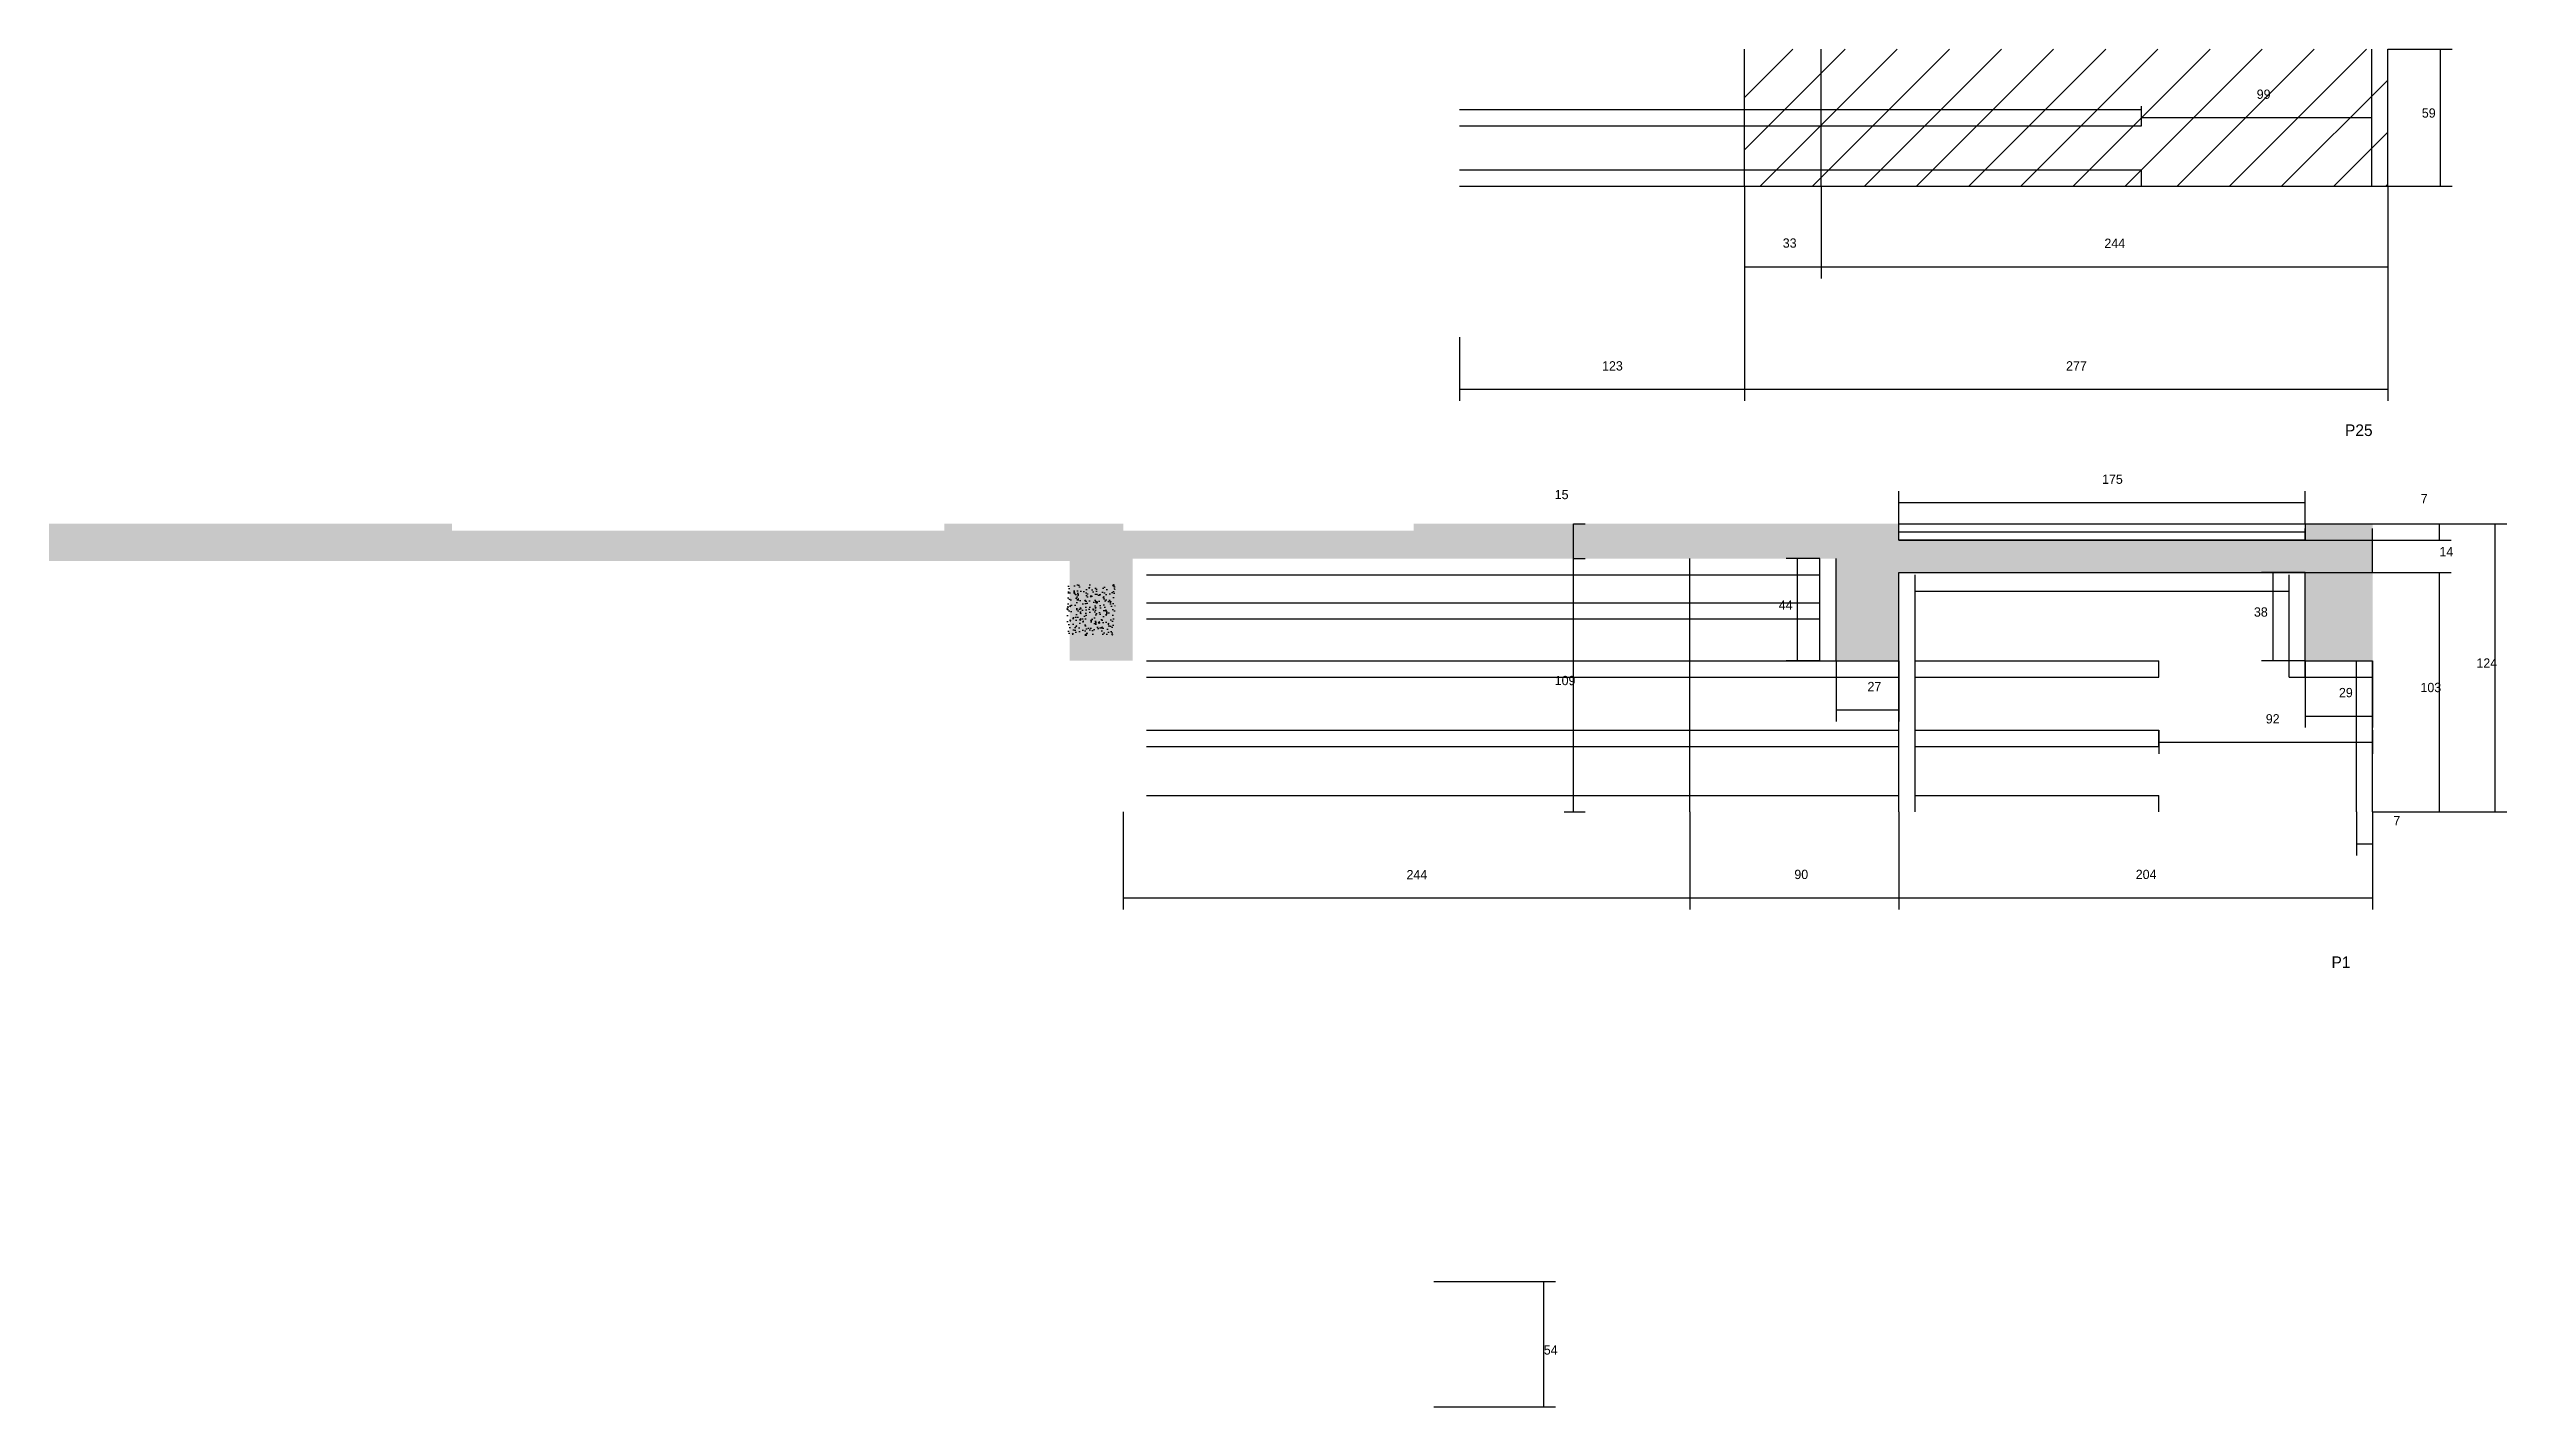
# Model space of a CAD drawing. Header units: metres. Extents: x -2848 to 22762, y -45195 to 1016.
# Drawn here: x -1480 to -422, y -2684 to -2099 of the extents above; entities that cross this region are included whole.
import ezdxf

# ---------------------------------------------------------------- set-up
doc = ezdxf.new("R2010")
doc.units = ezdxf.units.M
for name, color, linetype in [('COTA', 4, 'Continuous'), ('Cota Seção (2x)', 4, 'Continuous'), ('NOMENCLATURA', 7, 'Continuous'), ('Painéis', 200, 'Continuous'), ('REAPROVEITAMENTO', 251, 'Continuous'), ('SARR_2.2x7', 40, 'Continuous')]:
    doc.layers.add(name, color=color, linetype=linetype)

msp = doc.modelspace()

# ---------------------------------------------------------------- texts
at = {"layer": 'COTA'}
for s, p in [('99', (-529.7, -2120.3)), ('59', (-458.6, -2128.4)), ('33', (-733.8, -2184.4)), ('244', (-595.3, -2184.5)), ('123', (-811.6, -2237.3)), ('277', (-611.8, -2237.3)), ('7', (-470.9, -2433.2)), ('54', (-836.7, -2661.1))]:
    msp.add_text(s, height=4, dxfattribs=at).set_placement(p)
at = {"layer": 'Cota Seção (2x)'}
for s, p in [('175', (-596.3, -2286.1)), ('15', (-832, -2292.7)), ('7', (-459.1, -2294.5)), ('14', (-451, -2317.3)), ('44', (-735.5, -2340.3)), ('38', (-530.9, -2343.3)), ('109', (-832, -2372.8)), ('124', (-435.1, -2365.3)), ('27', (-697.3, -2375.4)), ('29', (-494.3, -2378)), ('103', (-459.2, -2375.8)), ('92', (-525.8, -2389.3)), ('244', (-895.8, -2456.4)), ('90', (-728.8, -2456.3)), ('204', (-581.8, -2456.3))]:
    msp.add_text(s, height=4, dxfattribs=at).set_placement(p)
at = {"layer": 'NOMENCLATURA'}
for s, p in [('P25', (-491.7, -2265.5)), ('P1', (-497.5, -2494.6))]:
    msp.add_text(s, height=5, dxfattribs=at).set_placement(p)

# ---------------------------------------------------------------- hatches: boundary and pattern name
at = {"layer": 'COTA'}
h = msp.add_hatch(dxfattribs=at)
h.set_pattern_fill('AR-CONC', scale=0.03)
h.paths.add_polyline_path([(-479.8, -2303.3), (-508.8, -2303.3), (-508.8, -2310.3), (-683.8, -2310.3), (-683.8, -2303.3), (-892.8, -2303.3), (-892.8, -2306.3), (-1017.8, -2306.3), (-1017.8, -2303.3), (-1094.8, -2303.3), (-1094.8, -2306.3), (-1306.8, -2306.3), (-1306.8, -2303.3), (-1480.3, -2303.3), (-1480.3, -2319.3), (-1092.8, -2319.3), (-1040.8, -2319.3), (-1040.8, -2362.3), (-1013.8, -2362.3), (-1013.8, -2318.3), (-710.8, -2318.3), (-710.8, -2362.3), (-683.8, -2362.3), (-683.8, -2324.3), (-508.8, -2324.3), (-508.8, -2362.3), (-479.8, -2362.3)])
h = msp.add_hatch(dxfattribs=at)
h.set_pattern_fill('AR-CONC', scale=0.03)
h.paths.add_polyline_path([(-1021.3, -2351.3), (-1021.3, -2329.4), (-1021.3, -2329.4), (-1041.9, -2329.4), (-1041.9, -2329.4), (-1041.9, -2351.3), (-1041.9, -2351.3), (-1021.3, -2351.3)])
at = {"layer": 'REAPROVEITAMENTO'}
h = msp.add_hatch(dxfattribs=at)
h.set_pattern_fill('ANSI31', scale=5)
h.paths.add_polyline_path([(-750.3, -2098.9), (-750.3, -2157.9), (-750.3, -2157.9), (-473.3, -2157.9), (-473.3, -2157.9), (-473.3, -2098.9), (-473.3, -2098.9), (-750.3, -2098.9)])

# ---------------------------------------------------------------- linework, layer by layer
at = {"layer": 'COTA'}
for p, q in [((-473.3, -2098.9), (-445.5, -2098.9)), ((-450.5, -2157.9), (-450.5, -2098.9)), ((-579.3, -2128.4), (-579.3, -2123.4)), ((-480.2, -2128.4), (-480.2, -2123.4)), ((-579.3, -2128.4), (-480.2, -2128.4)), ((-750.3, -2157.9), (-750.3, -2250.4)), ((-750.3, -2157.9), (-750.3, -2197.6)), ((-750.3, -2157.9), (-750.3, -2250.4)), ((-717.3, -2157.9), (-717.3, -2197.6)), ((-717.3, -2157.9), (-717.3, -2197.6)), ((-473.3, -2157.9), (-445.5, -2157.9)), ((-473.3, -2157.9), (-473.3, -2250.4)), ((-473.3, -2157.9), (-473.3, -2197.6)), ((-750.3, -2192.6), (-717.3, -2192.6)), ((-717.3, -2192.6), (-473.3, -2192.6)), ((-873, -2222.9), (-873, -2250.4)), ((-873, -2245.4), (-750.3, -2245.4)), ((-750.3, -2245.4), (-473.3, -2245.4)), ((-486.8, -2427.3), (-486.8, -2446.2)), ((-479.8, -2427.3), (-479.8, -2446.2)), ((-486.8, -2441.2), (-479.8, -2441.2)), ((-884, -2629.6), (-831.7, -2629.6)), ((-836.7, -2683.6), (-836.7, -2629.6)), ((-884, -2683.6), (-831.7, -2683.6))]:
    msp.add_line(p, q, dxfattribs=at)
at = {"layer": 'Cota Seção (2x)'}
for p, q in [((-683.8, -2303.3), (-683.8, -2289.2)), ((-683.8, -2294.2), (-508.8, -2294.2)), ((-508.8, -2303.3), (-508.8, -2289.2)), ((-823.9, -2318.3), (-823.9, -2303.3)), ((-823.9, -2303.3), (-818.9, -2303.3)), ((-508.8, -2303.3), (-446, -2303.3)), ((-508.8, -2310.3), (-508.8, -2305.3)), ((-479.8, -2303.3), (-422, -2303.3)), ((-479.8, -2324.3), (-479.8, -2305.3)), ((-451, -2310.3), (-451, -2303.3)), ((-427, -2427.3), (-427, -2303.3)), ((-508.8, -2310.3), (-479.8, -2310.3)), ((-508.8, -2310.3), (-446, -2310.3)), ((-823.9, -2318.3), (-818.9, -2318.3)), ((-823.9, -2427.3), (-823.9, -2318.3)), ((-823.9, -2318.3), (-818.9, -2318.3)), ((-717.8, -2318.3), (-732.4, -2318.3)), ((-727.4, -2362.3), (-727.4, -2318.3)), ((-508.8, -2324.3), (-527.6, -2324.3)), ((-522.6, -2362.3), (-522.6, -2324.3)), ((-508.8, -2324.3), (-446, -2324.3)), ((-451, -2427.3), (-451, -2324.3)), ((-717.8, -2362.3), (-732.4, -2362.3)), ((-710.8, -2362.3), (-710.8, -2388.4)), ((-683.8, -2362.3), (-683.8, -2388.4)), ((-508.8, -2362.3), (-527.6, -2362.3)), ((-508.8, -2362.3), (-508.8, -2391.1)), ((-479.8, -2362.3), (-479.8, -2391.1)), ((-710.8, -2383.4), (-683.8, -2383.4)), ((-508.8, -2386.1), (-479.8, -2386.1)), ((-571.8, -2392.2), (-571.8, -2402.4)), ((-571.8, -2397.4), (-479.8, -2397.4)), ((-479.8, -2392.2), (-479.8, -2402.4)), ((-1017.8, -2427.3), (-1017.8, -2469.4)), ((-827.9, -2427.3), (-818.9, -2427.3)), ((-773.8, -2427.3), (-773.8, -2469.4)), ((-773.8, -2427.3), (-773.8, -2469.4)), ((-683.8, -2427.3), (-683.8, -2469.4)), ((-683.8, -2427.3), (-683.8, -2469.4)), ((-479.8, -2427.3), (-479.8, -2469.4)), ((-479.8, -2427.3), (-446, -2427.3)), ((-479.8, -2427.3), (-422, -2427.3)), ((-1017.8, -2464.4), (-773.8, -2464.4)), ((-773.8, -2464.4), (-683.8, -2464.4)), ((-683.8, -2464.4), (-479.8, -2464.4))]:
    msp.add_line(p, q, dxfattribs=at)
at = {"layer": 'Painéis'}
for p, q in [((-750.3, -2157.9), (-750.3, -2098.9)), ((-717.3, -2157.9), (-717.3, -2098.9)), ((-473.3, -2157.9), (-473.3, -2098.9)), ((-873, -2157.9), (-473.3, -2157.9)), ((-683.8, -2303.3), (-508.8, -2303.3)), ((-683.8, -2310.3), (-683.8, -2303.3)), ((-683.8, -2310.3), (-508.8, -2310.3)), ((-773.8, -2427.3), (-773.8, -2318.3)), ((-710.8, -2362.3), (-710.8, -2318.3)), ((-683.8, -2324.3), (-508.8, -2324.3)), ((-683.8, -2427.3), (-683.8, -2324.3)), ((-508.8, -2362.3), (-508.8, -2324.3)), ((-710.8, -2362.3), (-683.8, -2362.3)), ((-508.8, -2362.3), (-479.8, -2362.3)), ((-479.8, -2427.3), (-479.8, -2362.3))]:
    msp.add_line(p, q, dxfattribs=at)
msp.add_lwpolyline([(-508.8, -2310.3), (-683.8, -2310.3), (-683.8, -2303.3), (-508.8, -2303.3)], close=True, dxfattribs=at)
at = {"layer": 'SARR_2.2x7'}
for p, q in [((-480.2, -2157.9), (-480.2, -2098.9)), ((-873, -2124.9), (-750.3, -2124.9)), ((-750.3, -2124.9), (-579.3, -2124.9)), ((-579.3, -2131.9), (-579.3, -2124.9)), ((-873, -2131.9), (-750.3, -2131.9)), ((-750.3, -2131.9), (-579.3, -2131.9)), ((-873, -2150.9), (-750.3, -2150.9)), ((-750.3, -2150.9), (-579.3, -2150.9)), ((-579.3, -2157.9), (-579.3, -2150.9)), ((-683.8, -2306.8), (-508.8, -2306.8)), ((-1007.8, -2325.3), (-773.8, -2325.3)), ((-773.8, -2325.3), (-717.8, -2325.3)), ((-717.8, -2362.3), (-717.8, -2318.3)), ((-676.8, -2427.3), (-676.8, -2325.3)), ((-515.8, -2369.3), (-515.8, -2325.3)), ((-1007.8, -2337.3), (-773.8, -2337.3)), ((-773.8, -2337.3), (-717.8, -2337.3)), ((-676.8, -2332.3), (-515.8, -2332.3)), ((-1007.8, -2344.3), (-773.8, -2344.3)), ((-773.8, -2344.3), (-717.8, -2344.3)), ((-1007.8, -2362.3), (-773.8, -2362.3)), ((-1007.8, -2369.3), (-773.8, -2369.3)), ((-773.8, -2362.3), (-683.8, -2362.3)), ((-773.8, -2369.3), (-683.8, -2369.3)), ((-676.8, -2362.3), (-571.8, -2362.3)), ((-676.8, -2369.3), (-571.8, -2369.3)), ((-571.8, -2369.3), (-571.8, -2362.3)), ((-515.8, -2369.3), (-508.8, -2369.3)), ((-508.8, -2369.3), (-508.8, -2362.3)), ((-508.8, -2369.3), (-479.8, -2369.3)), ((-486.8, -2427.3), (-486.8, -2362.3)), ((-1007.8, -2392.2), (-773.8, -2392.2)), ((-1007.8, -2399.2), (-773.8, -2399.2)), ((-773.8, -2392.2), (-683.8, -2392.2)), ((-773.8, -2399.2), (-683.8, -2399.2)), ((-676.8, -2392.2), (-571.8, -2392.2)), ((-676.8, -2399.2), (-571.8, -2399.2)), ((-571.8, -2399.2), (-571.8, -2392.2)), ((-1007.8, -2420.3), (-773.8, -2420.3)), ((-773.8, -2420.3), (-683.8, -2420.3)), ((-676.8, -2420.3), (-571.8, -2420.3)), ((-571.8, -2427.3), (-571.8, -2420.3))]:
    msp.add_line(p, q, dxfattribs=at)

msp.set_redraw_order([(e.dxf.handle, doc.entitydb.next_handle()) for e in msp.query("TEXT MTEXT ATTDEF DIMENSION ARC_DIMENSION")])  # texts and dimensions are drawn at this point

doc.saveas('drawing.dxf')
